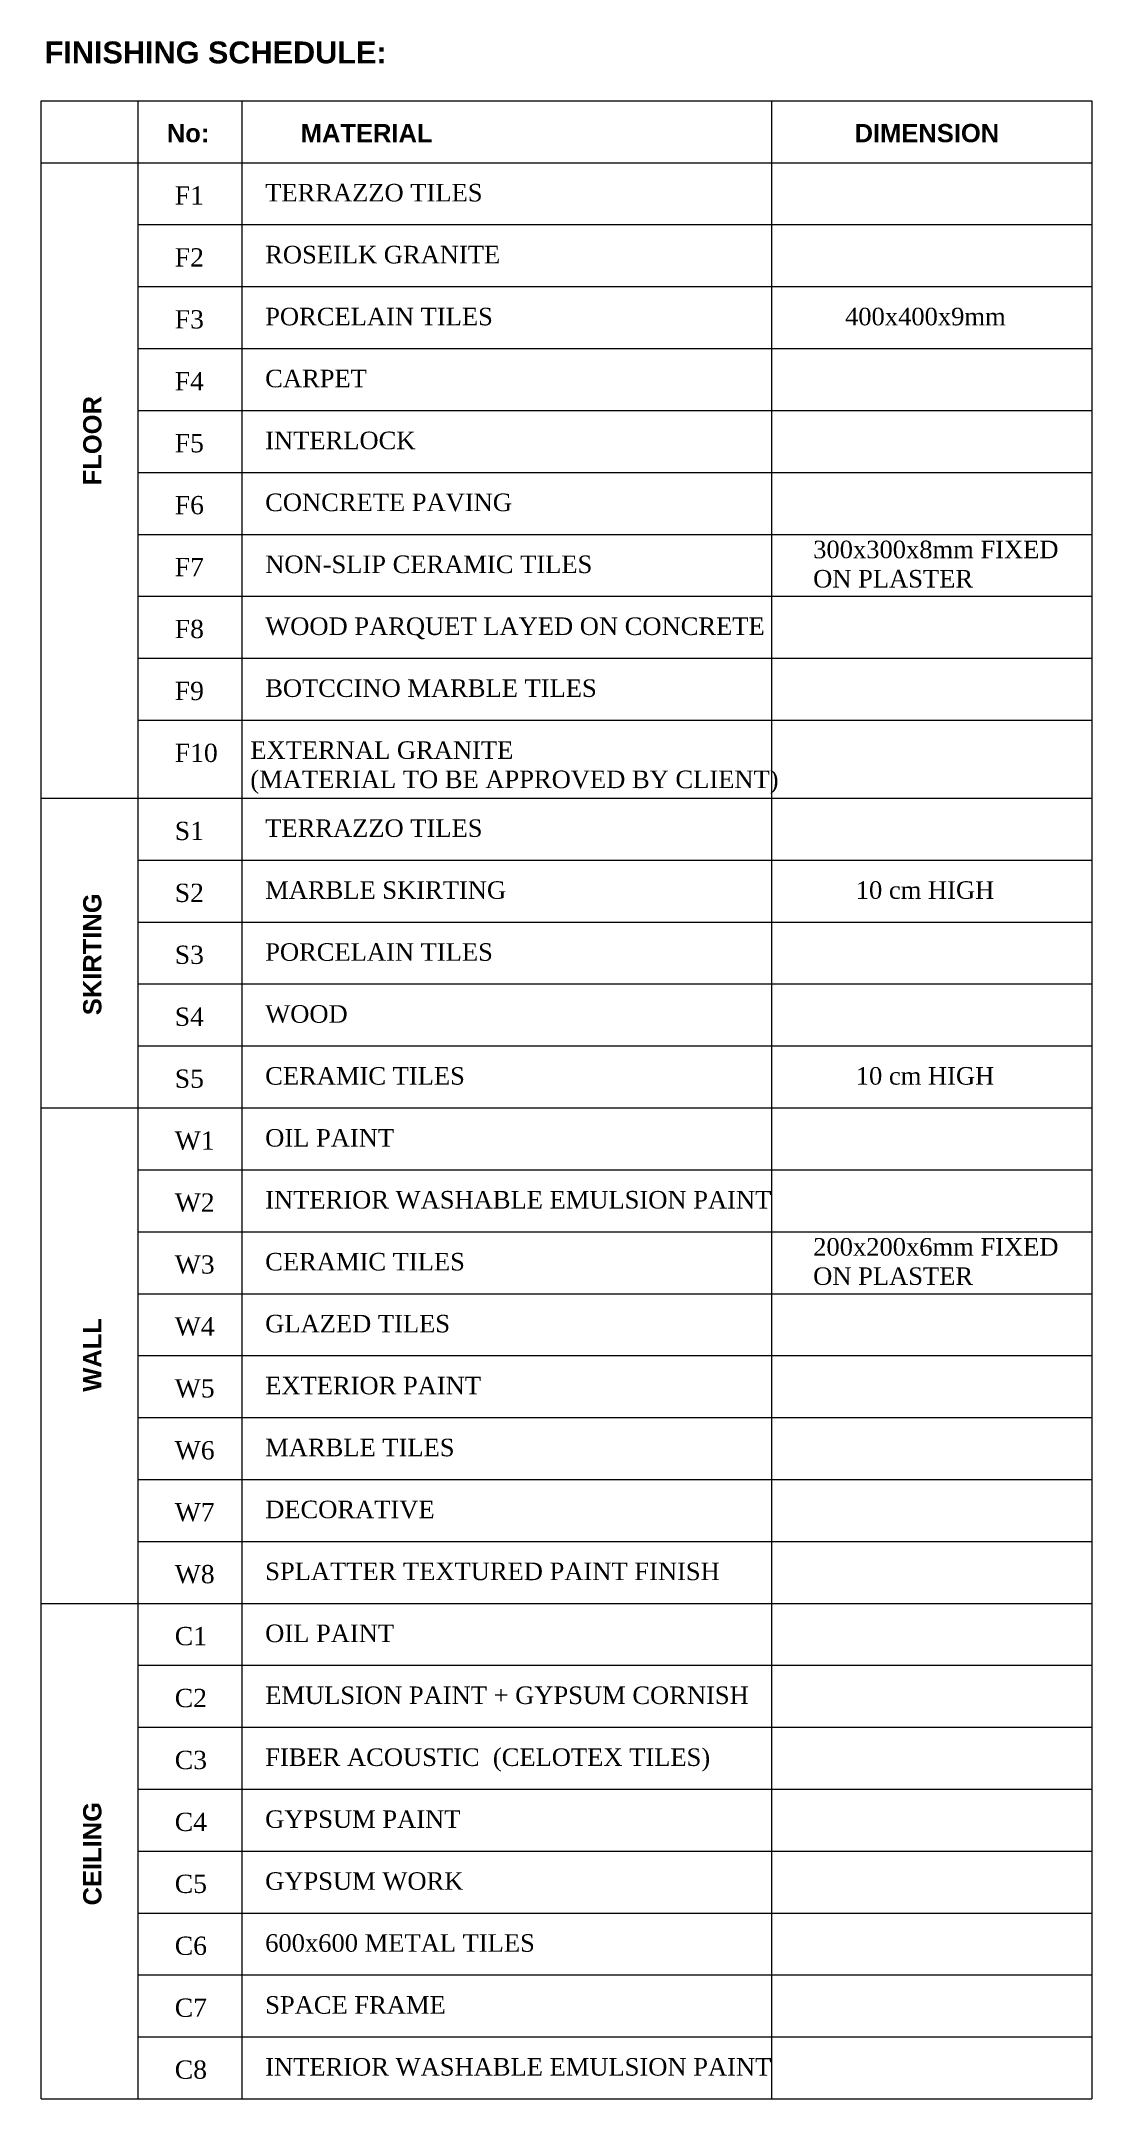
# Model space of a CAD drawing. Header units: metres. Extents: x 228262846 to 228432719, y 398618546 to 398687517.
# Drawn here: x 228428564 to 228432719, y 398665665 to 398673805 of the extents above; entities that cross this region are included whole.
import ezdxf

# ---------------------------------------------------------------- set-up
doc = ezdxf.new("R2010")
doc.units = ezdxf.units.M
doc.header["$LTSCALE"] = 10
doc.header["$MEASUREMENT"] = 0
doc.layers.add('B1 - Finishes$0$A-TXT-30', color=2, linetype='Continuous', lineweight=30)
for name, color, linetype in [('Finishes$0$B1 - Finishes$0$200 finishes$0$A-LINE-10', 10, 'Continuous'), ('Finishes$0$B1 - Finishes$0$A-LINE-10', 10, 'Continuous'), ('Finishes$0$B1 - Finishes$0$A-TEXT-250', 2, 'Continuous'), ('Finishes$0$B1 - Finishes$0$I-LINE 35', 2, 'Continuous')]:
    doc.layers.add(name, color=color, linetype=linetype)
doc.styles.add('B1 - Finishes$0$WMF-Arial0', font='arialbd.ttf')
doc.styles.add('Finishes$0$B1 - Finishes$0$Standard', font='txt_____.ttf')
doc.styles.add('Finishes$0$B1 - Finishes$0$WMF-Arial0', font='arialbd.ttf')

msp = doc.modelspace()

# ---------------------------------------------------------------- texts
at = {"layer": 'B1 - Finishes$0$A-TXT-30', "lineweight": 0, "style": 'B1 - Finishes$0$WMF-Arial0'}
for s, p in [('FLOOR', (228428802.375, 398672047.794)), ('SKIRTING', (228428802.375, 398669951.829)), ('WALL', (228428802.375, 398668462.206)), ('CEILING', (228428802.375, 398666430.421))]:
    msp.add_text(s, height=72.2478, rotation=90, dxfattribs=at).set_placement(p)
at = {"layer": 'Finishes$0$B1 - Finishes$0$A-TEXT-250', "lineweight": 0, "style": 'Finishes$0$B1 - Finishes$0$WMF-Arial0'}
for s, height, p in [('FINISHING SCHEDULE:', 86.69733, (228428577.912, 398673716.863)), ('No:', 72.2478, (228429061.134, 398673405.01)), ('MATERIAL', 72.2478, (228429590.612, 398673405.01)), ('DIMENSION', 72.2478, (228431780.91, 398673405.01))]:
    msp.add_text(s, height=height, dxfattribs=at).set_placement(p)
at = {"layer": 'Finishes$0$B1 - Finishes$0$A-TEXT-250', "lineweight": 0, "char_height": 72.24777, "attachment_point": 1, "style": 'Finishes$0$B1 - Finishes$0$WMF-Arial0'}
for s, insert in [('{\\fTimes New Roman|b0|i0|c0|p18;F1}', (228429092.566, 398673230.683)), ('{\\fTimes New Roman|b0|i0|c0|p18;F2}', (228429092.566, 398672985.683)), ('{\\fTimes New Roman|b0|i0|c0|p18;F3}', (228429092.566, 398672740.683)), ('{\\fTimes New Roman|b0|i0|c0|p18;F4}', (228429092.566, 398672495.683)), ('{\\fTimes New Roman|b0|i0|c0|p18;F5}', (228429092.566, 398672250.683)), ('{\\fTimes New Roman|b0|i0|c0|p18;F6}', (228429092.566, 398672005.683)), ('{\\fTimes New Roman|b0|i0|c0|p18;F7}', (228429092.566, 398671760.683)), ('{\\fTimes New Roman|b0|i0|c0|p18;F8}', (228429092.566, 398671515.683)), ('{\\fTimes New Roman|b0|i0|c0|p18;F9}', (228429092.566, 398671270.683)), ('{\\fTimes New Roman|b0|i0|c0|p18;F10}', (228429092.566, 398671025.683)), ('{\\fTimes New Roman|b0|i0|c0|p18;S1}', (228429092.566, 398670716.961)), ('{\\fTimes New Roman|b0|i0|c0|p18;S2}', (228429092.566, 398670471.961)), ('{\\fTimes New Roman|b0|i0|c0|p18;S3}', (228429092.566, 398670226.961)), ('{\\fTimes New Roman|b0|i0|c0|p18;S4}', (228429092.566, 398669981.961)), ('{\\fTimes New Roman|b0|i0|c0|p18;S5}', (228429092.566, 398669736.961)), ('{\\fTimes New Roman|b0|i0|c0|p18;W1}', (228429092.566, 398669491.961)), ('{\\fTimes New Roman|b0|i0|c0|p18;W2}', (228429092.566, 398669246.961)), ('{\\fTimes New Roman|b0|i0|c0|p18;W3}', (228429092.566, 398669001.961)), ('{\\fTimes New Roman|b0|i0|c0|p18;W4}', (228429092.566, 398668756.961)), ('{\\fTimes New Roman|b0|i0|c0|p18;W5}', (228429092.566, 398668511.961)), ('{\\fTimes New Roman|b0|i0|c0|p18;W6}', (228429092.566, 398668266.961)), ('{\\fTimes New Roman|b0|i0|c0|p18;W7}', (228429092.566, 398668021.961)), ('{\\fTimes New Roman|b0|i0|c0|p18;W8}', (228429092.566, 398667776.961)), ('{\\fTimes New Roman|b0|i0|c0|p18;C1}', (228429092.566, 398667531.961)), ('{\\fTimes New Roman|b0|i0|c0|p18;C2}', (228429092.566, 398667286.961)), ('{\\fTimes New Roman|b0|i0|c0|p18;C3}', (228429092.566, 398667041.961)), ('{\\fTimes New Roman|b0|i0|c0|p18;C4}', (228429092.566, 398666796.961)), ('{\\fTimes New Roman|b0|i0|c0|p18;C5}', (228429092.566, 398666551.961)), ('{\\fTimes New Roman|b0|i0|c0|p18;C6}', (228429092.566, 398666306.961)), ('{\\fTimes New Roman|b0|i0|c0|p18;C7}', (228429092.566, 398666061.961)), ('{\\fTimes New Roman|b0|i0|c0|p18;C8}', (228429092.566, 398665816.961))]:
    msp.add_mtext_dynamic_manual_height_columns(s, width=127.9126, gutter_width=1, heights=[81.55], dxfattribs=dict(at, insert=insert))
at = {"layer": 'Finishes$0$B1 - Finishes$0$I-LINE 35', "char_height": 69.44444, "attachment_point": 1, "style": 'Finishes$0$B1 - Finishes$0$Standard'}
for s, insert in [('{\\fTimes New Roman|b0|i0|c0|p18;TERRAZZO TILES}', (228429450.106, 398673240.215)), ('{\\fTimes New Roman|b0|i0|c0|p18;ROSEILK GRANITE}', (228429450.106, 398672995.215)), ('{\\fTimes New Roman|b0|i0|c0|p18;PORCELAIN TILES}', (228429450.106, 398672750.215)), ('{\\fTimes New Roman|b0|i0|c0|p18;400x400x9mm}', (228431743.198, 398672750.215)), ('{\\fTimes New Roman|b0|i0|c0|p18;CARPET}', (228429450.106, 398672505.215)), ('{\\fTimes New Roman|b0|i0|c0|p18;INTERLOCK}', (228429450.106, 398672260.215)), ('{\\fTimes New Roman|b0|i0|c0|p18;CONCRETE PAVING}', (228429450.106, 398672015.215)), ('{\\fTimes New Roman|b0|i0|c0|p18;300x300x8mm FIXED\\PON PLASTER}', (228431617.178, 398671828.848)), ('{\\fTimes New Roman|b0|i0|c0|p18;NON-SLIP CERAMIC TILES}', (228429450.106, 398671770.215)), ('{\\fTimes New Roman|b0|i0|c0|p18;WOOD PARQUET LAYED ON CONCRETE}', (228429450.106, 398671525.215)), ('{\\fTimes New Roman|b0|i0|c0|p18;BOTCCINO MARBLE TILES}', (228429450.106, 398671280.215)), ('{\\fTimes New Roman|b0|i0|c0|p18;EXTERNAL GRANITE\\P(MATERIAL TO BE APPROVED BY CLIENT)}', (228429391.413, 398671035.215)), ('{\\fTimes New Roman|b0|i0|c0|p18;TERRAZZO TILES}', (228429450.106, 398670726.493)), ('{\\fTimes New Roman|b0|i0|c0|p18;MARBLE SKIRTING}', (228429450.106, 398670481.493)), ('{\\fTimes New Roman|b0|i0|c0|p18;10 cm HIGH}', (228431785.688, 398670481.493)), ('{\\fTimes New Roman|b0|i0|c0|p18;PORCELAIN TILES}', (228429450.106, 398670236.493)), ('{\\fTimes New Roman|b0|i0|c0|p18;WOOD}', (228429450.106, 398669991.493)), ('{\\fTimes New Roman|b0|i0|c0|p18;CERAMIC TILES}', (228429450.106, 398669746.493)), ('{\\fTimes New Roman|b0|i0|c0|p18;10 cm HIGH}', (228431785.688, 398669746.493)), ('{\\fTimes New Roman|b0|i0|c0|p18;OIL PAINT}', (228429450.106, 398669501.493)), ('{\\fTimes New Roman|b0|i0|c0|p18;INTERIOR WASHABLE EMULSION PAINT}', (228429450.106, 398669256.493)), ('{\\fTimes New Roman|b0|i0|c0|p18;CERAMIC TILES}', (228429450.106, 398669011.493)), ('{\\fTimes New Roman|b0|i0|c0|p18;200x200x6mm FIXED\\PON PLASTER}', (228431617.178, 398669070.126)), ('{\\fTimes New Roman|b0|i0|c0|p18;GLAZED TILES}', (228429450.106, 398668766.493)), ('{\\fTimes New Roman|b0|i0|c0|p18;EXTERIOR PAINT}', (228429450.106, 398668521.493)), ('{\\fTimes New Roman|b0|i0|c0|p18;MARBLE TILES}', (228429450.106, 398668276.493)), ('{\\fTimes New Roman|b0|i0|c0|p18;DECORATIVE}', (228429450.106, 398668031.493)), ('{\\fTimes New Roman|b0|i0|c0|p18;SPLATTER TEXTURED PAINT FINISH}', (228429450.106, 398667786.493)), ('{\\fTimes New Roman|b0|i0|c0|p18;OIL PAINT}', (228429450.106, 398667541.493)), ('{\\fTimes New Roman|b0|i0|c0|p18;EMULSION PAINT + GYPSUM CORNISH}', (228429450.106, 398667296.493)), ('{\\fTimes New Roman|b0|i0|c0|p18;FIBER ACOUSTIC  (CELOTEX TILES)}', (228429450.106, 398667051.493)), ('{\\fTimes New Roman|b0|i0|c0|p18;GYPSUM PAINT}', (228429450.106, 398666806.493)), ('{\\fTimes New Roman|b0|i0|c0|p18;GYPSUM WORK}', (228429450.106, 398666561.493)), ('{\\fTimes New Roman|b0|i0|c0|p18;600x600 METAL TILES}', (228429450.106, 398666316.493)), ('{\\fTimes New Roman|b0|i0|c0|p18;SPACE FRAME}', (228429450.106, 398666071.493)), ('{\\fTimes New Roman|b0|i0|c0|p18;INTERIOR WASHABLE EMULSION PAINT}', (228429450.106, 398665826.493))]:
    msp.add_mtext_dynamic_manual_height_columns(s, width=10608.38678, gutter_width=1, heights=[0], dxfattribs=dict(at, insert=insert))

# ---------------------------------------------------------------- linework, layer by layer
at = {"layer": 'Finishes$0$B1 - Finishes$0$200 finishes$0$A-LINE-10', "color": 3, "lineweight": 0}
for p, q in [((228428947.006, 398673568.964), (228428947.006, 398665665.242)), ((228429357.085, 398673568.964), (228429357.085, 398665665.242)), ((228431452.597, 398673568.964), (228431452.597, 398665665.242))]:
    msp.add_line(p, q, dxfattribs=at)
at = {"layer": 'Finishes$0$B1 - Finishes$0$A-LINE-10', "color": 3, "lineweight": 0}
for p, q in [((228428564.168, 398665665.242), (228428564.168, 398673568.964)), ((228428564.168, 398673568.964), (228432719.161, 398673568.964)), ((228432719.161, 398673568.964), (228432719.161, 398665665.242)), ((228428564.168, 398673323.964), (228432719.161, 398673323.964)), ((228428947.006, 398673078.964), (228432719.161, 398673078.964)), ((228428947.006, 398672833.964), (228432719.161, 398672833.964)), ((228428947.006, 398672588.964), (228432719.161, 398672588.964)), ((228428947.006, 398672343.964), (228432719.161, 398672343.964)), ((228428947.006, 398672098.964), (228432719.161, 398672098.964)), ((228428947.006, 398671853.964), (228432719.161, 398671853.964)), ((228428947.006, 398671608.964), (228432719.161, 398671608.964)), ((228428947.006, 398671363.964), (228432719.161, 398671363.964)), ((228428947.006, 398671118.964), (228432719.161, 398671118.964)), ((228428564.168, 398670810.242), (228432719.161, 398670810.242)), ((228428947.006, 398670565.242), (228432719.161, 398670565.242)), ((228428947.006, 398670320.242), (228432719.161, 398670320.242)), ((228428947.006, 398670075.242), (228432719.161, 398670075.242)), ((228428947.006, 398669830.242), (228432719.161, 398669830.242)), ((228428564.168, 398669585.242), (228432719.161, 398669585.242)), ((228428947.006, 398669340.242), (228432719.161, 398669340.242)), ((228428947.006, 398669095.242), (228432719.161, 398669095.242)), ((228428947.006, 398668850.242), (228432719.161, 398668850.242)), ((228428947.006, 398668605.242), (228432719.161, 398668605.242)), ((228428947.006, 398668360.242), (228432719.161, 398668360.242)), ((228428947.006, 398668115.242), (228432719.161, 398668115.242)), ((228428947.006, 398667870.242), (228432719.161, 398667870.242)), ((228428564.168, 398667625.242), (228432719.161, 398667625.242)), ((228428947.006, 398667380.242), (228432719.161, 398667380.242)), ((228428947.006, 398667135.242), (228432719.161, 398667135.242)), ((228428947.006, 398666890.242), (228432719.161, 398666890.242)), ((228428947.006, 398666645.242), (228432719.161, 398666645.242)), ((228428947.006, 398666400.242), (228432719.161, 398666400.242)), ((228428947.006, 398666155.242), (228432719.161, 398666155.242)), ((228428947.006, 398665910.242), (228432719.161, 398665910.242)), ((228428564.168, 398665665.242), (228432719.161, 398665665.242))]:
    msp.add_line(p, q, dxfattribs=at)

msp.set_redraw_order([(e.dxf.handle, doc.entitydb.next_handle()) for e in msp.query("TEXT MTEXT ATTDEF DIMENSION ARC_DIMENSION")])  # texts and dimensions are drawn at this point

doc.saveas('drawing.dxf')
